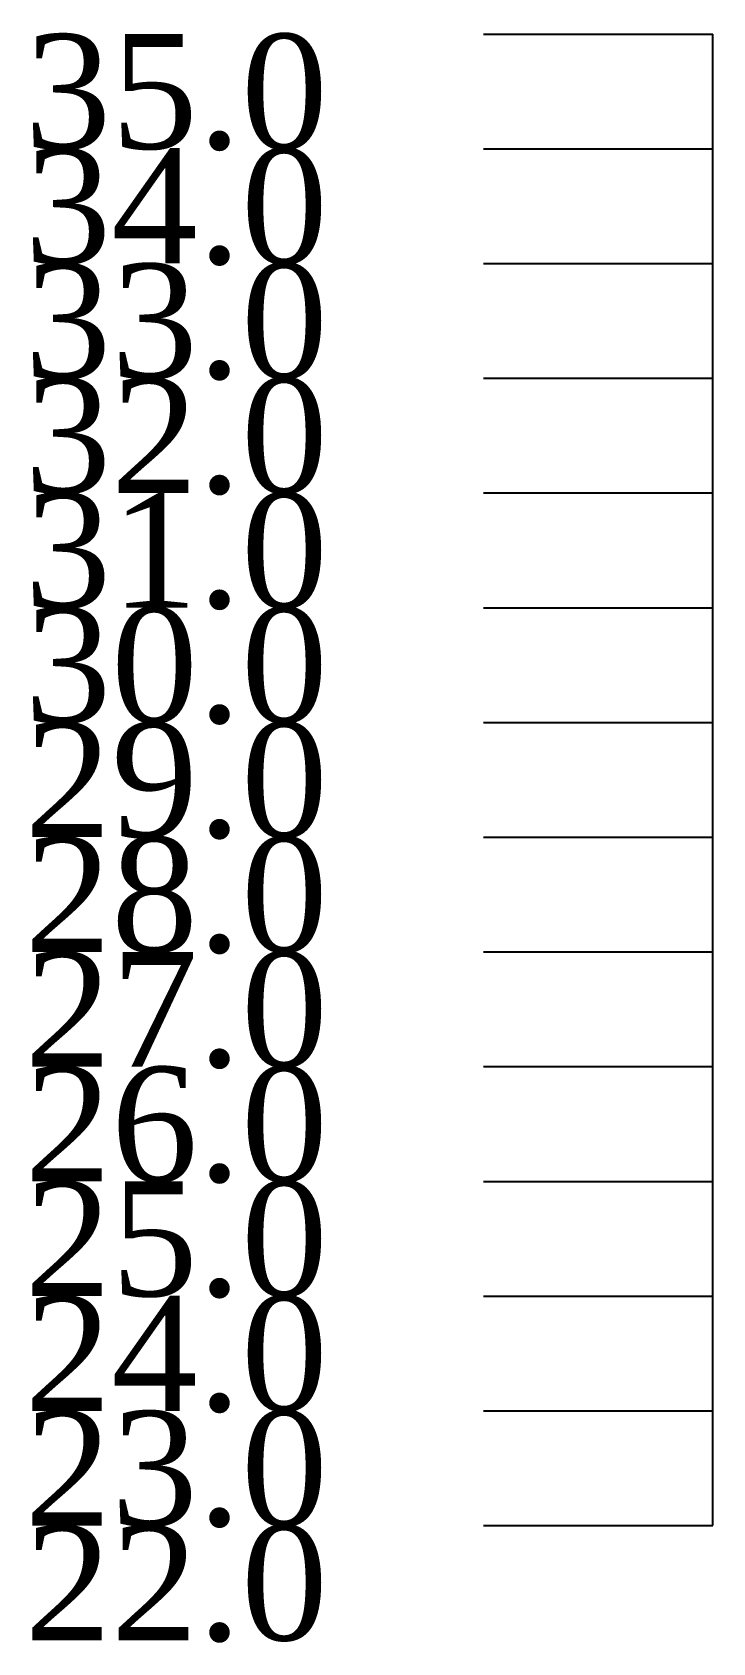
# Model space of a CAD drawing. Header units: metres. Extents: x -12 to 2972, y -38 to 395.
# Drawn here: x 1886.13 to 1898, y -4.04 to 24.03 of the extents above; entities that cross this region are included whole.
import ezdxf

# ---------------------------------------------------------------- set-up
doc = ezdxf.new("R2010")
doc.units = ezdxf.units.M
doc.styles.add('TimesNewRoman', font='TimesNewRoman')

msp = doc.modelspace()

# ---------------------------------------------------------------- texts
at = {"char_height": 2, "attachment_point": 1, "style": 'TimesNewRoman'}
for s, insert in [('35.0', (1886, 24)), ('34.0', (1886, 22)), ('33.0', (1886, 20)), ('32.0', (1886, 18)), ('31.0', (1886, 16)), ('30.0', (1886, 14)), ('29.0', (1886, 12)), ('28.0', (1886, 10)), ('27.0', (1886, 8)), ('26.0', (1886, 6)), ('25.0', (1886, 4)), ('24.0', (1886, 2)), ('23.0', (1886, 0)), ('22.0', (1886, -2))]:
    msp.add_mtext(s, dxfattribs=dict(at, insert=insert))

# ---------------------------------------------------------------- linework, layer by layer
at = {"color": 7}
for p, q in [((1894, 24), (1898, 24)), ((1898, -2), (1898, 24)), ((1894, 22), (1898, 22)), ((1894, 20), (1898, 20)), ((1894, 18), (1898, 18)), ((1894, 16), (1898, 16)), ((1894, 14), (1898, 14)), ((1894, 12), (1898, 12)), ((1894, 10), (1898, 10)), ((1894, 8), (1898, 8)), ((1894, 6), (1898, 6)), ((1894, 4), (1898, 4)), ((1894, 2), (1898, 2)), ((1894, 0), (1898, 0)), ((1894, -2), (1898, -2))]:
    msp.add_line(p, q, dxfattribs=at)

msp.set_redraw_order([(e.dxf.handle, doc.entitydb.next_handle()) for e in msp.query("TEXT MTEXT ATTDEF DIMENSION ARC_DIMENSION")])  # texts and dimensions are drawn at this point

doc.saveas('drawing.dxf')
